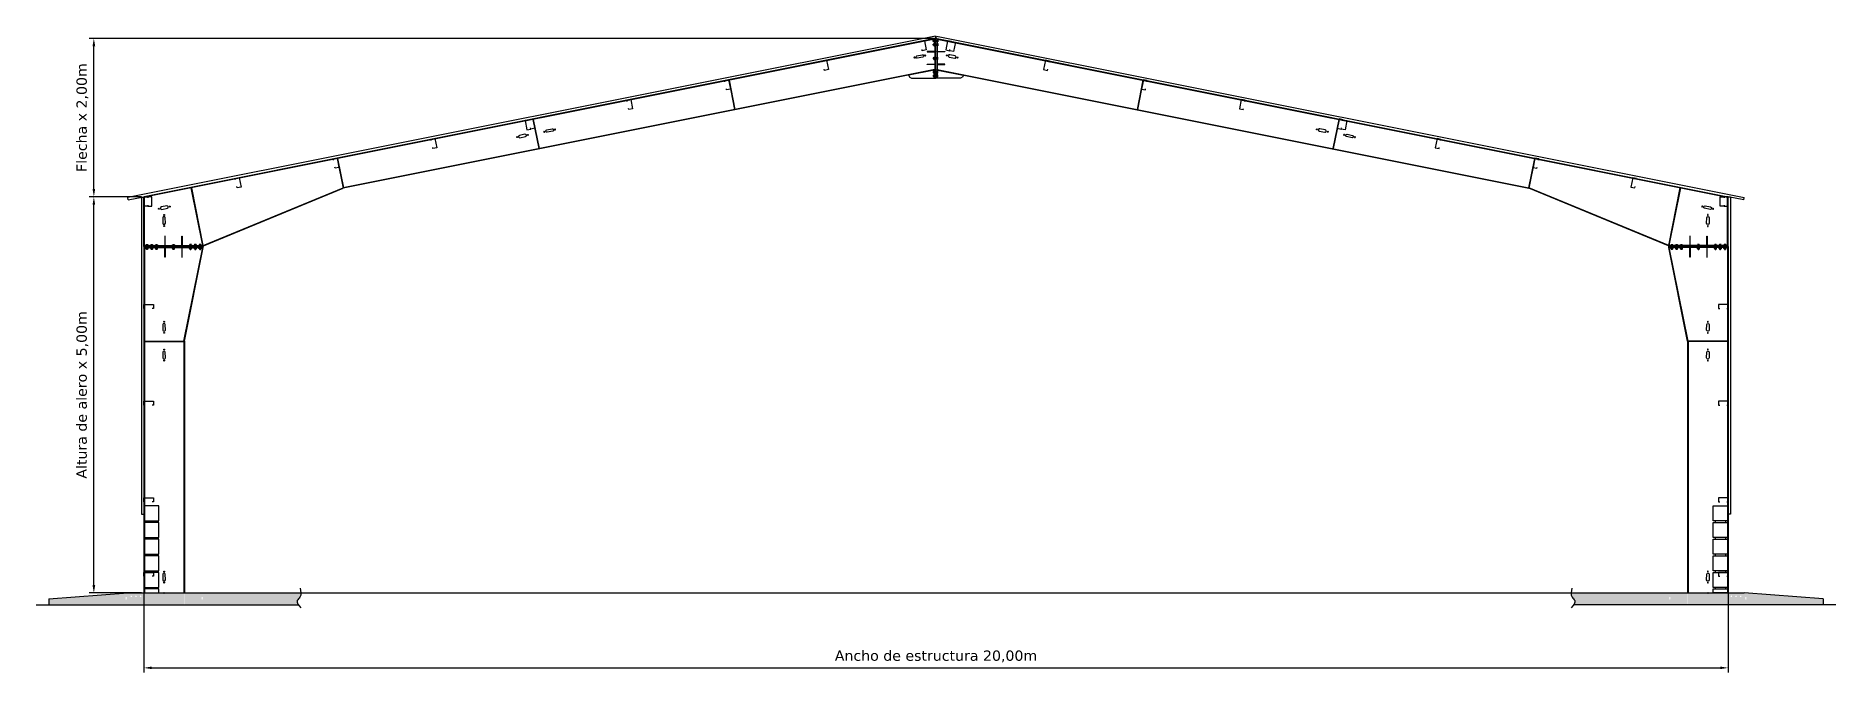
# Model space of a CAD drawing. Header units: millimetres. Extents: x 1972 to 5740, y 370 to 952.
# Drawn here: x 2847.5 to 2870.23, y 639.54 to 647.78 of the extents above; entities that cross this region are included whole.
import ezdxf

# ---------------------------------------------------------------- set-up
doc = ezdxf.new("R2010")
doc.units = ezdxf.units.MM
doc.header["$LTSCALE"] = 15
doc.layers.add('1', color=7, linetype='Continuous')
doc.layers.add('2', color=2, linetype='Continuous')
doc.styles.add('ARIAL', font='verdana.ttf')
doc.dimstyles.new('Cota 0.13', dxfattribs={"dimtxt": 0.13, "dimasz": 0.1, "dimexe": 0.06, "dimexo": 0.03, "dimgap": 0.06, "dimtad": 1, "dimzin": 1, "dimtxsty": 'ARIAL', "dimcen": 2.5, "dimadec": 0, "dimazin": 0, "dimtfac": 1, "dimtmove": 0, "dimatfit": 3, "dimfxl": 1, "dimarcsym": 0})

msp = doc.modelspace()

# ---------------------------------------------------------------- blocks, each defined once
blk = doc.blocks.new('To 5-8')
at = {"layer": '1'}
for p, q in [((-0.014, 0.009), (-0.014, 0)), ((-0.014, 0), (-0.009, 0)), ((0.01, 0.011), (-0.01, 0.011)), ((-0.008, 0), (-0.007, 0)), ((-0.007, 0.009), (-0.007, 0)), ((-0.007, 0), (0.007, 0)), ((0.007, 0.009), (0.007, 0)), ((0.007, 0), (0.008, 0)), ((0.009, 0), (0.014, 0)), ((0.014, 0), (0.014, 0.009)), ((-0.008, -0.001), (-0.008, -0.048)), ((-0.008, -0.048), (0.008, -0.048)), ((-0.008, -0.048), (-0.005, -0.05)), ((-0.005, -0.05), (0.005, -0.05)), ((0.005, -0.05), (0.008, -0.048)), ((0.008, -0.048), (0.008, -0.001))]:
    blk.add_line(p, q, dxfattribs=at)
for centre, radius, start, end in [((-0.01, 0.005), 0.00528, 48.7117, 131.2883), ((0, -0.009), 0.0192, 68.6636, 111.3364), ((0.01, 0.005), 0.00528, 48.7117, 131.2883), ((-0.009, -0.001), 0.00064, 0, 90), ((0.009, -0.001), 0.00064, 90, 180)]:
    blk.add_arc(centre, radius, start, end, dxfattribs=at)
at = {"layer": '2'}
for p, q in [((0.008, -0.003), (-0.008, -0.003)), ((-0.005, -0.003), (-0.005, -0.05)), ((0.005, -0.003), (0.005, -0.05))]:
    blk.add_line(p, q, dxfattribs=at)
blk = doc.blocks.new('Tu 5-8')
at = {"layer": '1'}
for p, q in [((0.01, 0), (-0.01, 0)), ((-0.014, -0.001), (-0.014, -0.008)), ((-0.014, -0.008), (-0.014, -0.014)), ((-0.01, -0.015), (0.01, -0.015)), ((-0.007, -0.001), (-0.007, -0.008)), ((-0.007, -0.008), (-0.007, -0.014)), ((0.007, -0.001), (0.007, -0.008)), ((0.007, -0.008), (0.007, -0.014)), ((0.014, -0.001), (0.014, -0.008)), ((0.014, -0.008), (0.014, -0.014))]:
    blk.add_line(p, q, dxfattribs=at)
for centre, radius, start, end in [((-0.01, -0.008), 0.00752, 62.3999, 117.6001), ((0, -0.029), 0.0288, 75.9969, 104.0031), ((-0.01, -0.008), 0.00752, 242.3999, 297.6001), ((0, 0.014), 0.0288, 255.9969, 284.0031), ((0.01, -0.008), 0.00752, 62.3999, 117.6001), ((0.01, -0.008), 0.00752, 242.3999, 297.6001)]:
    blk.add_arc(centre, radius, start, end, dxfattribs=at)
blk = doc.blocks.new('*D206')
at = {"color": 0, "linetype": 'Continuous', "lineweight": -2, "transparency": 16777216}
for p, q in [((2848.864, 640.752), (2848.864, 639.747)), ((2868.864, 640.752), (2868.864, 639.747)), ((2848.964, 639.807), (2868.764, 639.807))]:
    blk.add_line(p, q, dxfattribs=at)
at = {"color": 0, "linetype": 'Continuous', "transparency": 16777216}
for points in [[(2848.964, 639.824), (2848.964, 639.791), (2848.864, 639.807)], [(2868.764, 639.824), (2868.764, 639.791), (2868.864, 639.807)]]:
    blk.add_solid(points, dxfattribs=at)
at = {"layer": 'Defpoints', "color": 0, "linetype": 'Continuous', "transparency": 16777216}
for p in [(2848.864, 640.782), (2868.864, 640.782), (2868.864, 639.807)]:
    blk.add_point(p, dxfattribs=at)
at = {"color": 0, "linetype": 'Continuous', "transparency": 16777216, "insert": (2858.864, 639.951), "char_height": 0.13, "attachment_point": 5, "style": 'ARIAL'}
blk.add_mtext('Ancho de estructura 20,00m', dxfattribs=at)
blk = doc.blocks.new('fsdasdfasdfasdf')
at = {"color": 5}
blk.add_lwpolyline([(0.1, 0.035), (0.031, 0.022, 1), (0.037, -0.008), (0.106, 0.006, 1)], format="xyb", close=True, dxfattribs=at)
for centre in [(0, 0), (0.137, 0.027)]:
    blk.add_circle(centre, 0.006, dxfattribs=at)
blk = doc.blocks.new('*D209')
at = {"color": 0, "lineweight": -2, "transparency": 16777216}
for p, q in [((2848.834, 645.752), (2848.173, 645.752)), ((2848.233, 640.852), (2848.233, 645.652)), ((2848.834, 640.752), (2848.173, 640.752))]:
    blk.add_line(p, q, dxfattribs=at)
at = {"color": 0, "transparency": 16777216}
for points in [[(2848.216, 645.652), (2848.25, 645.652), (2848.233, 645.752)], [(2848.216, 640.852), (2848.25, 640.852), (2848.233, 640.752)]]:
    blk.add_solid(points, dxfattribs=at)
at = {"layer": 'Defpoints', "color": 0, "transparency": 16777216}
for p in [(2848.233, 645.752), (2848.864, 645.752), (2848.864, 640.752)]:
    blk.add_point(p, dxfattribs=at)
at = {"color": 0, "transparency": 16777216, "insert": (2848.089, 643.252), "char_height": 0.13, "attachment_point": 5, "rotation": 90, "style": 'ARIAL'}
blk.add_mtext('Altura de alero x 5,00m', dxfattribs=at)
blk = doc.blocks.new('*D210')
at = {"color": 0, "lineweight": -2, "transparency": 16777216}
for p, q in [((2858.834, 647.752), (2848.173, 647.752)), ((2848.233, 645.852), (2848.233, 647.652)), ((2848.834, 645.752), (2848.173, 645.752))]:
    blk.add_line(p, q, dxfattribs=at)
at = {"color": 0, "transparency": 16777216}
for points in [[(2848.216, 647.652), (2848.25, 647.652), (2848.233, 647.752)], [(2848.216, 645.852), (2848.25, 645.852), (2848.233, 645.752)]]:
    blk.add_solid(points, dxfattribs=at)
at = {"layer": 'Defpoints', "color": 0, "transparency": 16777216}
for p in [(2848.233, 647.752), (2858.864, 647.752), (2848.864, 645.752)]:
    blk.add_point(p, dxfattribs=at)
at = {"color": 0, "transparency": 16777216, "insert": (2848.089, 646.752), "char_height": 0.13, "attachment_point": 5, "rotation": 90, "style": 'ARIAL'}
blk.add_mtext('Flecha x 2,00m', dxfattribs=at)

# ---------------------------------------------------------------- dimensions: what is measured, and where the dimension line sits
at = {"color": 0}
for base, p1, p2, text, picture, middle in [((2848.23308, 647.75248), (2848.86393, 645.75248), (2858.86393, 647.75248), 'Flecha x <>m', '*D210', (2848.089, 646.75248)), ((2848.23308, 645.75248), (2848.86393, 640.75248), (2848.86393, 645.75248), 'Altura de alero x <>m', '*D209', (2848.089, 643.25248))]:
    dim = msp.add_linear_dim(base=base, p1=p1, p2=p2, angle=90, text=text, dimstyle='Cota 0.13', dxfattribs=at)
    dim.commit()
    dim.dimension.update_dxf_attribs({"geometry": picture, "text_midpoint": middle})
at = {"color": 7, "linetype": 'Continuous'}
dim = msp.add_linear_dim(base=(2868.86393, 639.80731), p1=(2848.86393, 640.78248), p2=(2868.86393, 640.78248), text='Ancho de estructura <>m', dimstyle='Cota 0.13', dxfattribs=at)
dim.commit()
dim.dimension.update_dxf_attribs({"geometry": '*D206', "text_midpoint": (2858.86393, 639.95138)})

# ---------------------------------------------------------------- hatches: boundary and pattern name
h = msp.add_hatch()
h.set_pattern_fill('AR-CONC', color=256, scale=0.0006, style=0)
h.set_pattern_definition([(50, (2125.60079, 574.51979), (0.109310801, -0.009563451), [0.01143, -0.12573]), (355, (2125.60079, 574.51979), (-0.021145696, 0.114633986), [0.009144, -0.100584]), (100.451, (2125.6099, 574.51899), (0.088165501, 0.105070013), [0.009714, -0.106854]), (46.1842, (2125.6008, 574.55027), (0.162647425, -0.025225397), [0.017145, -0.188595]), (96.6356, (2125.61435, 574.54817), (0.14244254, 0.148455334), [0.014571, -0.160281]), (351.184, (2125.6008, 574.55027), (0.142442763, 0.14845507), [0.013716, -0.150876]), (21, (2125.61603, 574.54265), (0.090968928, -0.061359311), [0.01143, -0.12573]), (326, (2125.61603, 574.54265), (0.037081217, 0.11051278), [0.009144, -0.100584]), (71.4514, (2125.62361, 574.53754), (0.128049894, 0.049153715), [0.009714, -0.106854]), (37.5, (2125.600793, 574.51979), (0.001853162, 0.0507330233), [0, -0.0993648, 0, -0.102108, 0, -0.100965]), (7.5, (2125.600793, 574.51979), (0.0400917975, 0.060108345), [0, -0.0582168, 0, -0.0970788, 0, -0.038481]), (327.5, (2125.56681, 574.51979), (0.081354357, -0.0034372464), [0, -0.0381, 0, -0.118872, 0, -0.157734]), (317.5, (2125.55157, 574.51979), (0.088877509, 0.0152558946), [0, -0.04953, 0, -0.0789432, 0, -0.112014])])
edge = h.paths.add_edge_path()
edge.add_spline(control_points=[(2850.81495, 640.60248), (2850.80197, 640.62172), (2850.78811, 640.65631), (2850.84299, 640.69764), (2850.8486, 640.73304), (2850.8475, 640.75248)], knot_values=[0.05872267, 0.05872267, 0.05872267, 0.05872267, 0.12037337, 0.17418287, 0.23139088, 0.23139088, 0.23139088, 0.23139088], degree=3, periodic=0)
edge.add_line((2850.8475, 640.75248), (2849.37653, 640.75248))
edge.add_line((2849.37653, 640.75248), (2849.37653, 640.60248))
edge.add_line((2849.37653, 640.60248), (2849.59523, 640.60248))
edge.add_line((2849.59523, 640.60248), (2849.59523, 640.70248))
edge.add_line((2849.59523, 640.70248), (2849.60523, 640.70248))
edge.add_line((2849.60523, 640.70248), (2849.60523, 640.67248))
edge.add_arc((2849.60023, 640.67248), 0.005, 180, 360, ccw=False)
edge.add_line((2849.59523, 640.67248), (2849.59523, 640.60248))
edge.add_line((2849.59523, 640.60248), (2850.81495, 640.60248))
h.paths.add_polyline_path([(2849.37023, 640.75248), (2849.12523, 640.75248, -1), (2849.11523, 640.75248), (2848.87023, 640.75248), (2848.87023, 640.60248), (2849.37023, 640.60248)])
h.paths.add_polyline_path([(2848.64523, 640.67248, -1), (2848.63523, 640.67248), (2848.63523, 640.70248), (2848.64523, 640.70248), (2848.64523, 640.60248), (2848.66393, 640.60248), (2848.66393, 640.75248), (2847.66393, 640.67748), (2847.66393, 640.60248), (2848.64523, 640.60248)])
h.paths.add_polyline_path([(2848.70893, 640.72748), (2848.81893, 640.72748, -0.41421356), (2848.83893, 640.70748), (2848.83893, 640.60248), (2848.86393, 640.60248), (2848.86393, 640.75248), (2848.66393, 640.75248), (2848.66393, 640.60248), (2848.68893, 640.60248), (2848.68893, 640.70748, -0.41421356)])
h.paths.add_polyline_path([(2848.83893, 640.70748, 0.43205261), (2848.81772, 640.72744, -0.01513114), (2848.81893, 640.72748), (2848.70893, 640.72748, 0.0595081), (2848.70422, 640.72692, 0.00142806), (2848.70411, 640.72689, 0.34457424), (2848.68893, 640.70748), (2848.68893, 640.60248), (2848.83893, 640.60248)], flags=17)
h.paths.add_polyline_path([(2848.69521, 640.70944, -1), (2848.71492, 640.70944, -1)], flags=16)
h.paths.add_polyline_path([(2848.75408, 640.70944, -1), (2848.77379, 640.70944, -1)], flags=16)
h.paths.add_polyline_path([(2848.81295, 640.70944, -1), (2848.83266, 640.70944, -1)], flags=16)
h = msp.add_hatch()
h.set_pattern_fill('AR-CONC', color=256, scale=0.0006, style=0)
h.set_pattern_definition([(130, (3592.127075, 574.51979), (-0.109310801, -0.009563451), [0.01143, -0.12573]), (185, (3592.12707, 574.51979), (0.021145696, 0.114633986), [0.009144, -0.100584]), (79.549, (3592.11797, 574.51899), (-0.088165501, 0.105070013), [0.009714, -0.106854]), (133.8158, (3592.12707, 574.55027), (-0.162647425, -0.025225397), [0.017145, -0.188595]), (83.3644, (3592.11352, 574.54817), (-0.14244254, 0.148455334), [0.014571, -0.160281]), (188.816, (3592.12707, 574.55027), (-0.142442763, 0.14845507), [0.013716, -0.150876]), (159, (3592.111835, 574.54265), (-0.090968928, -0.061359311), [0.01143, -0.12573]), (214, (3592.11183, 574.54265), (-0.037081217, 0.11051278), [0.009144, -0.100584]), (108.5486, (3592.10425, 574.53754), (-0.128049894, 0.049153715), [0.009714, -0.106854]), (142.5, (3592.127075, 574.51979), (-0.001853162, 0.0507330233), [0, -0.0993648, 0, -0.102108, 0, -0.100965]), (172.5, (3592.127075, 574.51979), (-0.0400917975, 0.060108345), [0, -0.0582168, 0, -0.0970788, 0, -0.038481]), (212.5, (3592.16106, 574.51979), (-0.081354357, -0.0034372464), [0, -0.0381, 0, -0.118872, 0, -0.157734]), (222.5, (3592.1763, 574.51979), (-0.088877509, 0.0152558946), [0, -0.04953, 0, -0.0789432, 0, -0.112014])])
edge = h.paths.add_edge_path()
edge.add_spline(control_points=[(2866.91292, 640.60248), (2866.92589, 640.62172), (2866.93976, 640.65631), (2866.88488, 640.69764), (2866.87927, 640.73304), (2866.88037, 640.75248)], knot_values=[0.05872267, 0.05872267, 0.05872267, 0.05872267, 0.12037337, 0.17418287, 0.23139088, 0.23139088, 0.23139088, 0.23139088], degree=3, periodic=0)
edge.add_line((2866.88037, 640.75248), (2868.35133, 640.75248))
edge.add_line((2868.35133, 640.75248), (2868.35133, 640.60248))
edge.add_line((2868.35133, 640.60248), (2868.13263, 640.60248))
edge.add_line((2868.13263, 640.60248), (2868.13263, 640.70248))
edge.add_line((2868.13263, 640.70248), (2868.12263, 640.70248))
edge.add_line((2868.12263, 640.70248), (2868.12263, 640.67248))
edge.add_arc((2868.12763, 640.67248), 0.005, 180, 360)
edge.add_line((2868.13263, 640.67248), (2868.13263, 640.60248))
edge.add_line((2868.13263, 640.60248), (2866.91292, 640.60248))
h.paths.add_polyline_path([(2868.35763, 640.75248), (2868.60263, 640.75248, 1), (2868.61263, 640.75248), (2868.85763, 640.75248), (2868.85763, 640.60248), (2868.35763, 640.60248)])
h.paths.add_polyline_path([(2869.08263, 640.67248, 1), (2869.09263, 640.67248), (2869.09263, 640.70248), (2869.08263, 640.70248), (2869.08263, 640.60248), (2869.06393, 640.60248), (2869.06393, 640.75248), (2870.06393, 640.67748), (2870.06393, 640.60248), (2869.08263, 640.60248)])
h.paths.add_polyline_path([(2869.01893, 640.72748), (2868.90893, 640.72748, 0.41421356), (2868.88893, 640.70748), (2868.88893, 640.60248), (2868.86393, 640.60248), (2868.86393, 640.75248), (2869.06393, 640.75248), (2869.06393, 640.60248), (2869.03893, 640.60248), (2869.03893, 640.70748, 0.41421356)])
h.paths.add_polyline_path([(2868.88893, 640.70748, -0.43205261), (2868.91014, 640.72744, 0.01513114), (2868.90893, 640.72748), (2869.01893, 640.72748, -0.0595081), (2869.02364, 640.72692, -0.00142806), (2869.02376, 640.72689, -0.34457424), (2869.03893, 640.70748), (2869.03893, 640.60248), (2868.88893, 640.60248)], flags=17)
h.paths.add_polyline_path([(2869.03266, 640.70944, 1), (2869.01295, 640.70944, 1)], flags=16)
h.paths.add_polyline_path([(2868.97379, 640.70944, 1), (2868.95408, 640.70944, 1)], flags=16)
h.paths.add_polyline_path([(2868.91492, 640.70944, 1), (2868.89521, 640.70944, 1)], flags=16)

# ---------------------------------------------------------------- linework, layer by layer
at = {"color": 3, "linetype": 'Continuous'}
for p, q in [((2858.85805, 647.7819), (2848.66001, 645.74229)), ((2858.86393, 647.75248), (2858.85805, 647.7819)), ((2858.86393, 647.75248), (2858.86982, 647.7819)), ((2858.86982, 647.7819), (2869.06786, 645.74229)), ((2848.6659, 645.71287), (2848.66001, 645.74229)), ((2848.6659, 645.71287), (2848.86393, 645.75248)), ((2848.83393, 645.74648), (2848.83393, 641.74648)), ((2848.83393, 645.74648), (2848.86393, 645.74648)), ((2869.06197, 645.71287), (2868.86393, 645.75248)), ((2868.89393, 645.74648), (2868.86393, 645.74648)), ((2868.89393, 645.74648), (2868.89393, 641.74648)), ((2869.06197, 645.71287), (2869.06786, 645.74229)), ((2848.83393, 641.74648), (2848.86393, 641.74648)), ((2868.89393, 641.74648), (2868.86393, 641.74648))]:
    msp.add_line(p, q, dxfattribs=at)
at = {"color": 5, "linetype": 'Continuous'}
for p, q in [((2858.85, 647.74969), (2848.869, 645.75349)), ((2858.85123, 647.74351), (2848.87023, 645.74731)), ((2858.85123, 647.74351), (2858.85, 647.74969)), ((2858.87663, 647.74351), (2858.87787, 647.74969)), ((2858.87663, 647.74351), (2868.85763, 645.74731)), ((2858.87787, 647.74969), (2868.85887, 645.75349)), ((2858.85123, 647.36109), (2851.37844, 645.86653)), ((2858.85123, 647.35466), (2851.37967, 645.86035)), ((2856.24702, 647.22267), (2856.32056, 646.85495)), ((2856.25173, 647.22361), (2856.32527, 646.85589)), ((2858.87663, 647.36109), (2866.34943, 645.86653)), ((2858.87663, 647.35466), (2866.3482, 645.86035)), ((2861.47614, 647.22361), (2861.4026, 646.85589)), ((2861.48085, 647.22267), (2861.40731, 646.85495)), ((2853.77596, 646.72846), (2853.8495, 646.36074)), ((2853.78066, 646.7294), (2853.85421, 646.36168)), ((2863.94721, 646.7294), (2863.87366, 646.36168)), ((2863.95191, 646.72846), (2863.87837, 646.36074)), ((2851.30489, 646.23425), (2851.37967, 645.86035)), ((2851.3096, 646.23519), (2851.38314, 645.86747)), ((2866.41827, 646.23519), (2866.34473, 645.86747)), ((2866.42298, 646.23425), (2866.3482, 645.86035)), ((2849.60751, 645.13763), (2849.4619, 645.86565)), ((2849.61393, 645.13763), (2849.46808, 645.86688)), ((2849.61393, 645.13763), (2851.37844, 645.86653)), ((2849.61638, 645.13182), (2851.37972, 645.86023)), ((2851.37728, 645.86604), (2851.37972, 645.86023)), ((2866.35059, 645.86604), (2866.34815, 645.86023)), ((2868.11149, 645.13182), (2866.34815, 645.86023)), ((2868.11393, 645.13763), (2866.34943, 645.86653)), ((2868.11393, 645.13763), (2868.25979, 645.86688)), ((2868.12036, 645.13763), (2868.26596, 645.86565)), ((2848.86393, 645.13763), (2848.86393, 645.74731)), ((2848.87023, 645.74731), (2848.86393, 645.74731)), ((2848.87023, 645.74731), (2848.869, 645.75349)), ((2848.87023, 645.13763), (2848.87023, 645.74731)), ((2868.85763, 645.74731), (2868.85887, 645.75349)), ((2868.85763, 645.13763), (2868.85763, 645.74731)), ((2868.85763, 645.74731), (2868.86393, 645.74731)), ((2868.86393, 645.13763), (2868.86393, 645.74731)), ((2849.61393, 645.13763), (2849.61638, 645.13182)), ((2868.11393, 645.13763), (2868.11149, 645.13182))]:
    msp.add_line(p, q, dxfattribs=at)
at = {"color": 7, "linetype": 'Continuous'}
for p, q in [((2858.85, 647.74969), (2858.86393, 647.75248)), ((2858.87787, 647.74969), (2858.86393, 647.75248)), ((2848.869, 645.75349), (2848.86393, 645.75248)), ((2848.86393, 645.74731), (2848.86393, 645.75248)), ((2868.85887, 645.75349), (2868.86393, 645.75248)), ((2868.86393, 645.74731), (2868.86393, 645.75248)), ((2847.66393, 640.67748), (2848.66393, 640.75248)), ((2847.66393, 640.67748), (2847.66393, 640.60248)), ((2848.66393, 640.75248), (2869.06393, 640.75248)), ((2870.06393, 640.67748), (2869.06393, 640.75248)), ((2870.06393, 640.67748), (2870.06393, 640.60248))]:
    msp.add_line(p, q, dxfattribs=at)
at = {"linetype": 'Continuous'}
for p, q in [((2858.86393, 647.75248), (2858.86393, 647.74994)), ((2858.86393, 647.75248), (2858.86393, 647.74994)), ((2858.85123, 647.35466), (2858.85, 647.36084)), ((2858.87663, 647.35466), (2858.87787, 647.36084))]:
    msp.add_line(p, q, dxfattribs=at)
at = {"color": 1, "linetype": 'Continuous'}
for p, q in [((2848.86393, 645.11223), (2848.86393, 640.75248)), ((2848.87023, 645.11223), (2848.87023, 640.75248)), ((2849.37023, 643.93035), (2849.60743, 645.11223)), ((2849.37661, 643.93033), (2849.61365, 645.11122)), ((2849.61365, 645.11122), (2849.60743, 645.11223)), ((2868.11422, 645.11122), (2868.12043, 645.11223)), ((2868.35125, 643.93033), (2868.11422, 645.11122)), ((2868.35763, 643.93035), (2868.12043, 645.11223)), ((2868.85763, 645.11223), (2868.85763, 640.75248)), ((2868.86393, 645.11223), (2868.86393, 640.75248)), ((2848.87023, 643.93035), (2849.37653, 643.93035)), ((2848.87023, 643.92555), (2849.37023, 643.92555)), ((2849.37023, 643.93035), (2849.37023, 640.75248)), ((2849.37661, 643.93033), (2849.3704, 643.93134)), ((2849.37653, 643.93035), (2849.37653, 640.75248)), ((2868.35125, 643.93033), (2868.35747, 643.93134)), ((2868.35133, 643.93035), (2868.35133, 640.75248)), ((2868.85763, 643.93035), (2868.35133, 643.93035)), ((2868.35763, 643.93035), (2868.35763, 640.75248)), ((2868.85763, 643.92555), (2868.35763, 643.92555))]:
    msp.add_line(p, q, dxfattribs=at)
at = {"color": 40, "linetype": 'Continuous'}
for p, q in [((2847.5026, 640.60248), (2850.81509, 640.60248)), ((2870.22527, 640.60248), (2866.91278, 640.60248))]:
    msp.add_line(p, q, dxfattribs=at)
at = {"color": 6, "linetype": 'Continuous'}
for points in [[(2858.67076, 647.69855), (2858.66782, 647.71326), (2858.71685, 647.72306), (2858.74038, 647.60539), (2858.69135, 647.59559), (2858.68841, 647.61029)], [(2859.05711, 647.69855), (2859.06005, 647.71326), (2859.01102, 647.72306), (2858.98749, 647.60539), (2859.03652, 647.59559), (2859.03946, 647.61029)], [(2857.43523, 647.45144), (2857.43229, 647.46615), (2857.48132, 647.47595), (2857.50485, 647.35829), (2857.45582, 647.34848), (2857.45288, 647.36319)], [(2860.29264, 647.45144), (2860.29558, 647.46615), (2860.24655, 647.47595), (2860.22302, 647.35829), (2860.27205, 647.34848), (2860.27499, 647.36319)], [(2856.1997, 647.20433), (2856.19675, 647.21904), (2856.24578, 647.22885), (2856.26932, 647.11118), (2856.22029, 647.10137), (2856.21735, 647.11608)], [(2861.52817, 647.20433), (2861.53111, 647.21904), (2861.48208, 647.22885), (2861.45855, 647.11118), (2861.50758, 647.10137), (2861.51052, 647.11608)], [(2854.96416, 646.95723), (2854.96122, 646.97194), (2855.01025, 646.98174), (2855.03379, 646.86407), (2854.98476, 646.85427), (2854.98182, 646.86898)], [(2862.7637, 646.95723), (2862.76665, 646.97194), (2862.71762, 646.98174), (2862.69408, 646.86407), (2862.74311, 646.85427), (2862.74605, 646.86898)], [(2853.72863, 646.71012), (2853.72569, 646.72483), (2853.77472, 646.73464), (2853.79825, 646.61697), (2853.74923, 646.60716), (2853.74628, 646.62187)], [(2863.99924, 646.71012), (2864.00218, 646.72483), (2863.95315, 646.73464), (2863.92961, 646.61697), (2863.97864, 646.60716), (2863.98158, 646.62187)], [(2852.4931, 646.46302), (2852.49016, 646.47772), (2852.53919, 646.48753), (2852.56272, 646.36986), (2852.51369, 646.36005), (2852.51075, 646.37476)], [(2865.23477, 646.46302), (2865.23771, 646.47772), (2865.18868, 646.48753), (2865.16515, 646.36986), (2865.21417, 646.36005), (2865.21712, 646.37476)], [(2851.25757, 646.21591), (2851.25463, 646.23062), (2851.30366, 646.24042), (2851.32719, 646.12275), (2851.27816, 646.11295), (2851.27522, 646.12766)], [(2866.4703, 646.21591), (2866.47324, 646.23062), (2866.42421, 646.24042), (2866.40068, 646.12275), (2866.44971, 646.11295), (2866.45265, 646.12766)], [(2850.02204, 645.9688), (2850.0191, 645.98351), (2850.06813, 645.99332), (2850.09166, 645.87565), (2850.04263, 645.86584), (2850.03969, 645.88055)], [(2867.70583, 645.9688), (2867.70877, 645.98351), (2867.65974, 645.99332), (2867.63621, 645.87565), (2867.68524, 645.86584), (2867.68818, 645.88055)], [(2848.91393, 645.64748), (2848.91393, 645.63248), (2848.86393, 645.63248), (2848.86393, 645.75248), (2848.91393, 645.75248), (2848.91393, 645.73748)], [(2868.81393, 645.64748), (2868.81393, 645.63248), (2868.86393, 645.63248), (2868.86393, 645.75248), (2868.81393, 645.75248), (2868.81393, 645.73748)], [(2848.87893, 644.34248), (2848.86393, 644.34248), (2848.86393, 644.39248), (2848.98393, 644.39248), (2848.98393, 644.34248), (2848.96893, 644.34248)], [(2868.84893, 644.34248), (2868.86393, 644.34248), (2868.86393, 644.39248), (2868.74393, 644.39248), (2868.74393, 644.34248), (2868.75893, 644.34248)], [(2848.87893, 643.12248), (2848.86393, 643.12248), (2848.86393, 643.17248), (2848.98393, 643.17248), (2848.98393, 643.12248), (2848.96893, 643.12248)], [(2868.84893, 643.12248), (2868.86393, 643.12248), (2868.86393, 643.17248), (2868.74393, 643.17248), (2868.74393, 643.12248), (2868.75893, 643.12248)], [(2848.87893, 641.90248), (2848.86393, 641.90248), (2848.86393, 641.95248), (2848.98393, 641.95248), (2848.98393, 641.90248), (2848.96893, 641.90248)], [(2868.84893, 641.90248), (2868.86393, 641.90248), (2868.86393, 641.95248), (2868.74393, 641.95248), (2868.74393, 641.90248), (2868.75893, 641.90248)], [(2848.87893, 640.96248), (2848.86393, 640.96248), (2848.86393, 641.01248), (2848.98393, 641.01248), (2848.98393, 640.96248), (2848.96893, 640.96248)], [(2868.84893, 640.96248), (2868.86393, 640.96248), (2868.86393, 641.01248), (2868.74393, 641.01248), (2868.74393, 640.96248), (2868.75893, 640.96248)]]:
    msp.add_lwpolyline(points, dxfattribs=at)
at = {"color": 4, "linetype": 'Continuous'}
for points in [[(2858.85123, 647.24994), (2858.86393, 647.24994), (2858.86393, 647.74994), (2858.85123, 647.74994)], [(2858.87663, 647.24994), (2858.86393, 647.24994), (2858.86393, 647.74994), (2858.87663, 647.74994)]]:
    msp.add_lwpolyline(points, close=True, dxfattribs=at)
for points in [[(2859.05711, 647.69855), (2859.06005, 647.71326), (2859.10908, 647.70345), (2859.08555, 647.58578), (2859.03652, 647.59559), (2859.03946, 647.61029)], [(2858.52257, 647.28893), (2858.52689, 647.26734), (2858.55546, 647.24994), (2858.85123, 647.24994), (2858.85123, 647.34466), (2858.84143, 647.3527), (2858.52257, 647.28893)], [(2859.2053, 647.28893), (2859.20098, 647.26734), (2859.17241, 647.24994), (2858.87663, 647.24994), (2858.87663, 647.34466), (2858.88644, 647.3527), (2859.2053, 647.28893)], [(2853.72863, 646.71012), (2853.72569, 646.72483), (2853.67666, 646.71502), (2853.7002, 646.59735), (2853.74923, 646.60716), (2853.74628, 646.62187)], [(2863.99924, 646.71012), (2864.00218, 646.72483), (2864.05121, 646.71502), (2864.02767, 646.59735), (2863.97864, 646.60716), (2863.98158, 646.62187)], [(2848.91393, 645.64748), (2848.91393, 645.63248), (2848.96393, 645.63248), (2848.96393, 645.75248), (2848.91393, 645.75248), (2848.91393, 645.73748)], [(2868.81393, 645.64748), (2868.81393, 645.63248), (2868.76393, 645.63248), (2868.76393, 645.75248), (2868.81393, 645.75248), (2868.81393, 645.73748)]]:
    msp.add_lwpolyline(points, dxfattribs=at)
at = {"color": 5, "ltscale": 2}
for points in [[(2858.75123, 647.58804), (2858.75123, 647.58174), (2858.85123, 647.58174), (2858.85123, 647.58804)], [(2858.75123, 647.42174), (2858.75123, 647.42804), (2858.85123, 647.42804), (2858.85123, 647.42174)], [(2858.97663, 647.58804), (2858.97663, 647.58174), (2858.87663, 647.58174), (2858.87663, 647.58804)], [(2858.97663, 647.42174), (2858.97663, 647.42804), (2858.87663, 647.42804), (2858.87663, 647.42174)], [(2849.12828, 645.13763), (2849.13458, 645.13763), (2849.13458, 645.25763), (2849.12828, 645.25763)], [(2849.34958, 645.13763), (2849.34328, 645.13763), (2849.34328, 645.25763), (2849.34958, 645.25763)], [(2868.37828, 645.13763), (2868.38458, 645.13763), (2868.38458, 645.25763), (2868.37828, 645.25763)], [(2868.59958, 645.13763), (2868.59328, 645.13763), (2868.59328, 645.25763), (2868.59958, 645.25763)]]:
    msp.add_lwpolyline(points, close=True, dxfattribs=at)
at = {"color": 4, "ltscale": 2}
for points in [[(2848.86393, 645.13763), (2849.61393, 645.13763), (2849.61393, 645.12493), (2848.86393, 645.12493)], [(2849.61393, 645.12493), (2848.86393, 645.12493), (2848.86393, 645.11223), (2849.61393, 645.11223)], [(2868.86393, 645.13763), (2868.11393, 645.13763), (2868.11393, 645.12493), (2868.86393, 645.12493)], [(2868.11393, 645.12493), (2868.86393, 645.12493), (2868.86393, 645.11223), (2868.11393, 645.11223)]]:
    msp.add_lwpolyline(points, close=True, dxfattribs=at)
at = {"color": 1, "ltscale": 2}
for points in [[(2849.12828, 645.11223), (2849.13458, 645.11223), (2849.13458, 644.99223), (2849.12828, 644.99223)], [(2849.34958, 645.11223), (2849.34328, 645.11223), (2849.34328, 644.99223), (2849.34958, 644.99223)], [(2868.37828, 645.11223), (2868.38458, 645.11223), (2868.38458, 644.99223), (2868.37828, 644.99223)], [(2868.59958, 645.11223), (2868.59328, 645.11223), (2868.59328, 644.99223), (2868.59958, 644.99223)]]:
    msp.add_lwpolyline(points, close=True, dxfattribs=at)
at = {"color": 5, "linetype": 'Continuous'}
for points in [[(2848.86393, 641.66248), (2849.05393, 641.66248), (2849.05393, 641.85248), (2848.86393, 641.85248)], [(2868.86393, 641.66248), (2868.67393, 641.66248), (2868.67393, 641.85248), (2868.86393, 641.85248)], [(2848.86393, 641.45248), (2849.05393, 641.45248), (2849.05393, 641.64248), (2848.86393, 641.64248)], [(2868.86393, 641.45248), (2868.67393, 641.45248), (2868.67393, 641.64248), (2868.86393, 641.64248)], [(2848.86393, 641.24248), (2849.05393, 641.24248), (2849.05393, 641.43248), (2848.86393, 641.43248)], [(2868.86393, 641.24248), (2868.67393, 641.24248), (2868.67393, 641.43248), (2868.86393, 641.43248)], [(2848.86393, 641.03248), (2849.05393, 641.03248), (2849.05393, 641.22248), (2848.86393, 641.22248)], [(2848.86393, 640.82248), (2849.05393, 640.82248), (2849.05393, 641.01248), (2848.86393, 641.01248)], [(2868.86393, 641.03248), (2868.67393, 641.03248), (2868.67393, 641.22248), (2868.86393, 641.22248)], [(2868.86393, 640.82248), (2868.67393, 640.82248), (2868.67393, 641.01248), (2868.86393, 641.01248)], [(2848.86393, 640.75248), (2849.05393, 640.75248), (2849.05393, 640.80248), (2848.86393, 640.80248)], [(2868.86393, 640.75248), (2868.67393, 640.75248), (2868.67393, 640.80248), (2868.86393, 640.80248)]]:
    msp.add_lwpolyline(points, close=True, dxfattribs=at)
for points in [[(2848.89372, 641.64248), (2848.89372, 641.66248)], [(2849.02415, 641.64248), (2849.02415, 641.66248)], [(2868.70372, 641.64248), (2868.70372, 641.66248)], [(2868.83415, 641.64248), (2868.83415, 641.66248)], [(2848.89372, 641.43248), (2848.89372, 641.45248)], [(2848.89372, 641.22248), (2848.89372, 641.24248)], [(2849.02415, 641.43248), (2849.02415, 641.45248)], [(2849.02415, 641.22248), (2849.02415, 641.24248)], [(2868.70372, 641.43248), (2868.70372, 641.45248)], [(2868.70372, 641.22248), (2868.70372, 641.24248)], [(2868.83415, 641.43248), (2868.83415, 641.45248)], [(2868.83415, 641.22248), (2868.83415, 641.24248)], [(2848.89372, 641.01248), (2848.89372, 641.03248)], [(2849.02415, 641.01248), (2849.02415, 641.03248)], [(2868.70372, 641.01248), (2868.70372, 641.03248)], [(2868.83415, 641.01248), (2868.83415, 641.03248)], [(2848.89372, 640.80248), (2848.89372, 640.82248)], [(2849.02415, 640.80248), (2849.02415, 640.82248)], [(2868.70372, 640.80248), (2868.70372, 640.82248)], [(2868.83415, 640.80248), (2868.83415, 640.82248)]]:
    msp.add_lwpolyline(points, dxfattribs=at)
at = {"color": 1, "linetype": 'Continuous'}
msp.add_lwpolyline([(2848.87023, 640.75248), (2848.87023, 641.05248), (2848.86393, 641.05248), (2848.86393, 640.75248)], dxfattribs=at)
for centre in [(2849.12023, 640.75248), (2868.60763, 640.75248)]:
    msp.add_circle(centre, 0.005, dxfattribs=at)
at = {"color": 7, "linetype": 'Continuous'}
for points in [[(2850.83569, 640.81483), (2850.84623, 640.77297), (2850.86166, 640.71169), (2850.77578, 640.64703), (2850.817, 640.59769), (2850.84383, 640.56556)], [(2866.89218, 640.81483), (2866.88164, 640.77297), (2866.86621, 640.71169), (2866.95209, 640.64703), (2866.91087, 640.59769), (2866.88403, 640.56556)]]:
    msp.add_open_spline(points, degree=3, knots=[0, 0, 0, 0, 0.115930681, 0.169740186, 0.270172842, 0.270172842, 0.270172842, 0.270172842], dxfattribs=at)

# ---------------------------------------------------------------- block references
at = {"xscale": -1}
for name, p, rotation in [('To 5-8', (2858.87663, 647.71994), 270), ('To 5-8', (2858.87663, 647.67294), 270), ('Tu 5-8', (2858.83619, 647.49994), 90), ('Tu 5-8', (2858.83619, 647.32694), 90), ('Tu 5-8', (2858.83619, 647.27994), 90), ('Tu 5-8', (2849.45393, 645.09719), 180), ('Tu 5-8', (2849.51393, 645.09719), 180), ('Tu 5-8', (2849.57393, 645.09719), 180), ('Tu 5-8', (2868.48893, 645.09719), 180), ('Tu 5-8', (2868.70393, 645.09719), 180), ('Tu 5-8', (2868.76393, 645.09719), 180), ('Tu 5-8', (2868.82393, 645.09719), 180)]:
    msp.add_blockref(name, p, dxfattribs=dict(at, rotation=rotation))
for name, p, rotation in [('Tu 5-8', (2858.83619, 647.71994), 90), ('Tu 5-8', (2858.83619, 647.67294), 90), ('To 5-8', (2858.87663, 647.49994), 270), ('To 5-8', (2858.87663, 647.32694), 270), ('To 5-8', (2858.87663, 647.27994), 270), ('Tu 5-8', (2848.90393, 645.09719), 180), ('Tu 5-8', (2848.96393, 645.09719), 180), ('Tu 5-8', (2849.02393, 645.09719), 180), ('Tu 5-8', (2849.23893, 645.09719), 180), ('Tu 5-8', (2868.15393, 645.09719), 180), ('Tu 5-8', (2868.21393, 645.09719), 180), ('Tu 5-8', (2868.27393, 645.09719), 180)]:
    msp.add_blockref(name, p, dxfattribs=dict(rotation=rotation))
at = {"color": 7}
for p, xscale, rotation in [((2858.72781, 647.53659), -1, 22.61986494941879), ((2854.05595, 646.60222), -1, 22.61986494941879), ((2868.60763, 645.38317), -0.9999999999999998, 281.3099324759374), ((2868.60763, 644.03535), -0.9999999999999998, 281.3099324759374), ((2868.60763, 643.68535), -0.9999999999999998, 281.3099324759374), ((2868.60763, 640.88272), -0.9999999999999998, 281.3099324759374)]:
    msp.add_blockref('fsdasdfasdfasdf', p, dxfattribs=dict(at, xscale=xscale, rotation=rotation))
for p, rotation in [((2859.00006, 647.53659), 337.3801350505907), ((2863.67192, 646.60222), 337.3801350505907), ((2849.12023, 645.38317), 78.69006752406264), ((2849.12023, 644.03535), 78.69006752406264), ((2849.12023, 643.68535), 78.69006752406264), ((2849.12023, 640.88272), 78.69006752406264)]:
    msp.add_blockref('fsdasdfasdfasdf', p, dxfattribs=dict(at, rotation=rotation))
for p in [(2853.57547, 646.50612), (2849.05454, 645.60194)]:
    msp.add_blockref('fsdasdfasdfasdf', p, dxfattribs=at)
at = {"color": 7, "xscale": -1}
for p in [(2864.1524, 646.50612), (2868.67333, 645.60194)]:
    msp.add_blockref('fsdasdfasdfasdf', p, dxfattribs=at)
at = {"xscale": -1}
for p in [(2848.90393, 645.13763), (2848.96393, 645.13763), (2849.02393, 645.13763), (2849.23893, 645.13763), (2868.15393, 645.13763), (2868.21393, 645.13763), (2868.27393, 645.13763)]:
    msp.add_blockref('To 5-8', p, dxfattribs=at)
for p in [(2849.45393, 645.13763), (2849.51393, 645.13763), (2849.57393, 645.13763), (2868.48893, 645.13763), (2868.70393, 645.13763), (2868.76393, 645.13763), (2868.82393, 645.13763)]:
    msp.add_blockref('To 5-8', p)

msp.set_redraw_order([(e.dxf.handle, doc.entitydb.next_handle()) for e in msp.query("TEXT MTEXT ATTDEF DIMENSION ARC_DIMENSION")])  # texts and dimensions are drawn at this point

doc.saveas('drawing.dxf')
